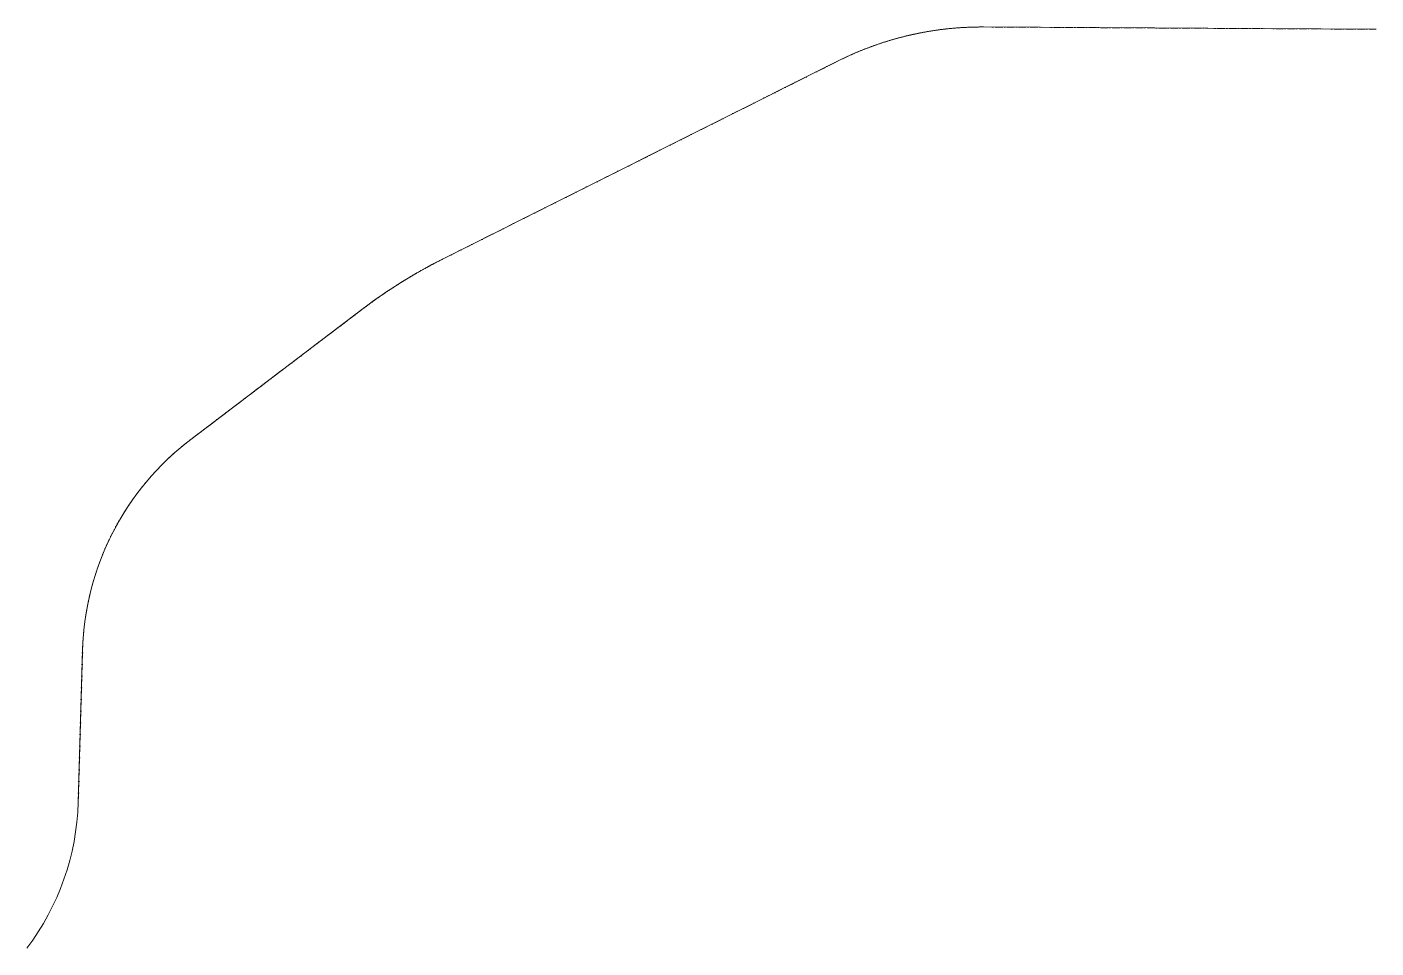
# Model space of a CAD drawing. Header units: metres. Extents: x 549578 to 552528, y 1838214 to 1839864.
# Drawn here: x 550933 to 551573, y 1838464 to 1838901 of the extents above; entities that cross this region are included whole.
import ezdxf

# ---------------------------------------------------------------- set-up
doc = ezdxf.new("R2010")
doc.units = ezdxf.units.M
doc.header["$LTSCALE"] = 0.72
doc.linetypes.add('DOT_DASHED', pattern=[7.7, 5, -1.2, 0.3, -1.2])
doc.layers.add('1', color=7, linetype='Continuous', lineweight=13)
doc.layers.add('22', color=7, linetype='DOT_DASHED', lineweight=13)

msp = doc.modelspace()

# ---------------------------------------------------------------- linework, layer by layer
at = {"layer": '1'}
for p, q in [((551386.68, 1838900.79), (551572.83, 1838899.69)), ((551129.98, 1838790.62), (551317.69, 1838884.68)), ((551010.64, 1838705.15), (551092.38, 1838767.21)), ((550957.24, 1838532.99), (550959.3, 1838605.33))]:
    msp.add_line(p, q, dxfattribs=at)
for centre, radius, start, end in [((551385.78, 1838748.79), 152, 89.66162, 116.61555), ((551237.5, 1838576.06), 240, 116.61555, 127.20576), ((551089.25, 1838601.61), 130, 127.20576, 178.36373), ((550837.29, 1838536.42), 120, 322.85123, 358.36373)]:
    msp.add_arc(centre, radius, start, end, dxfattribs=at)
at = {"layer": '22'}
for points in [[(551322.4, 1838886.95), (551322.72, 1838887.09), (551323.04, 1838887.23), (551323.35, 1838887.38), (551323.67, 1838887.52), (551323.99, 1838887.66), (551324.31, 1838887.8), (551324.63, 1838887.95), (551324.95, 1838888.09), (551325.27, 1838888.22), (551325.59, 1838888.36), (551325.91, 1838888.5), (551326.23, 1838888.64), (551326.55, 1838888.77), (551326.87, 1838888.91), (551327.19, 1838889.04), (551327.51, 1838889.18), (551327.84, 1838889.31), (551328.16, 1838889.44), (551328.48, 1838889.58), (551328.8, 1838889.71), (551329.13, 1838889.84), (551329.45, 1838889.97), (551329.78, 1838890.1), (551330.1, 1838890.22), (551330.42, 1838890.35), (551330.75, 1838890.48), (551331.07, 1838890.6), (551331.4, 1838890.73), (551331.73, 1838890.85), (551332.05, 1838890.98), (551332.38, 1838891.1), (551332.71, 1838891.22), (551333.03, 1838891.34), (551333.36, 1838891.46), (551333.69, 1838891.58), (551334.01, 1838891.7), (551334.34, 1838891.82), (551334.67, 1838891.94), (551335, 1838892.06), (551335.33, 1838892.17), (551335.66, 1838892.29), (551335.99, 1838892.4), (551336.32, 1838892.52), (551336.65, 1838892.63), (551336.98, 1838892.74), (551337.31, 1838892.85), (551337.64, 1838892.96), (551337.97, 1838893.07), (551338.3, 1838893.18), (551338.63, 1838893.29), (551338.96, 1838893.4), (551339.29, 1838893.51), (551339.63, 1838893.61), (551339.96, 1838893.72), (551340.29, 1838893.82), (551340.62, 1838893.93), (551340.96, 1838894.03), (551341.29, 1838894.13), (551341.62, 1838894.23), (551341.96, 1838894.34), (551342.29, 1838894.44), (551342.63, 1838894.54), (551342.96, 1838894.63), (551343.3, 1838894.73), (551343.63, 1838894.83), (551343.97, 1838894.93), (551344.3, 1838895.02), (551344.64, 1838895.12), (551344.97, 1838895.21), (551345.31, 1838895.3), (551345.64, 1838895.39), (551345.98, 1838895.49), (551346.32, 1838895.58), (551346.65, 1838895.67), (551346.99, 1838895.76), (551347.33, 1838895.85), (551347.67, 1838895.93), (551348, 1838896.02), (551348.34, 1838896.11), (551348.68, 1838896.19), (551349.02, 1838896.28), (551349.36, 1838896.36), (551349.69, 1838896.44), (551350.03, 1838896.53), (551350.37, 1838896.61), (551350.71, 1838896.69), (551351.05, 1838896.77), (551351.39, 1838896.85), (551351.73, 1838896.93), (551352.07, 1838897), (551352.41, 1838897.08), (551352.75, 1838897.16), (551353.09, 1838897.23), (551353.43, 1838897.31), (551353.77, 1838897.38), (551354.11, 1838897.45)], [(551354.11, 1838897.45), (551354.46, 1838897.53), (551354.8, 1838897.6), (551355.14, 1838897.67), (551355.48, 1838897.74), (551355.82, 1838897.81), (551356.16, 1838897.88), (551356.51, 1838897.94), (551356.85, 1838898.01), (551357.19, 1838898.08), (551357.53, 1838898.14), (551357.88, 1838898.21), (551358.22, 1838898.27), (551358.56, 1838898.33), (551358.9, 1838898.39), (551359.25, 1838898.46), (551359.59, 1838898.52), (551359.93, 1838898.58), (551360.28, 1838898.64), (551360.62, 1838898.69), (551360.97, 1838898.75), (551361.31, 1838898.81), (551361.65, 1838898.86), (551362, 1838898.92), (551362.34, 1838898.97), (551362.69, 1838899.03), (551363.03, 1838899.08), (551363.38, 1838899.13), (551363.72, 1838899.18), (551364.07, 1838899.23), (551364.41, 1838899.28), (551364.76, 1838899.33), (551365.1, 1838899.38), (551365.45, 1838899.42), (551365.79, 1838899.47), (551366.14, 1838899.52), (551366.49, 1838899.56), (551366.83, 1838899.6), (551367.18, 1838899.65), (551367.52, 1838899.69), (551367.87, 1838899.73), (551368.22, 1838899.77), (551368.56, 1838899.81), (551368.91, 1838899.85), (551369.26, 1838899.89), (551369.6, 1838899.93), (551369.95, 1838899.96), (551370.3, 1838900), (551370.64, 1838900.03), (551370.99, 1838900.07), (551371.34, 1838900.1), (551371.68, 1838900.14), (551372.03, 1838900.17), (551372.38, 1838900.2), (551372.73, 1838900.23), (551373.07, 1838900.26), (551373.42, 1838900.29), (551373.77, 1838900.31), (551374.12, 1838900.34), (551374.46, 1838900.37), (551374.81, 1838900.39), (551375.16, 1838900.42), (551375.51, 1838900.44), (551375.86, 1838900.47), (551376.2, 1838900.49), (551376.55, 1838900.51), (551376.9, 1838900.53), (551377.25, 1838900.55), (551377.6, 1838900.57), (551377.94, 1838900.59), (551378.29, 1838900.61), (551378.64, 1838900.62), (551378.99, 1838900.64), (551379.34, 1838900.65), (551379.69, 1838900.67), (551380.04, 1838900.68), (551380.38, 1838900.69), (551380.73, 1838900.71), (551381.08, 1838900.72), (551381.43, 1838900.73), (551381.78, 1838900.74), (551382.13, 1838900.75), (551382.47, 1838900.75), (551382.82, 1838900.76), (551383.17, 1838900.77), (551383.52, 1838900.77), (551383.87, 1838900.78), (551384.22, 1838900.78), (551384.57, 1838900.79), (551384.92, 1838900.79), (551385.26, 1838900.79), (551385.61, 1838900.79), (551385.96, 1838900.79), (551386.31, 1838900.79), (551386.66, 1838900.79), (551386.68, 1838900.79), (551572.83, 1838899.69)], [(551100.17, 1838772.88), (551100.53, 1838773.13), (551100.89, 1838773.38), (551101.25, 1838773.63), (551101.61, 1838773.88), (551101.98, 1838774.13), (551102.34, 1838774.38), (551102.7, 1838774.62), (551103.06, 1838774.87), (551103.43, 1838775.11), (551103.79, 1838775.36), (551104.15, 1838775.6), (551104.52, 1838775.84), (551104.88, 1838776.09), (551105.25, 1838776.33), (551105.61, 1838776.57), (551105.98, 1838776.81), (551106.35, 1838777.05), (551106.71, 1838777.29), (551107.08, 1838777.53), (551107.45, 1838777.77), (551107.82, 1838778), (551108.19, 1838778.24), (551108.56, 1838778.47), (551108.93, 1838778.71), (551109.3, 1838778.94), (551109.67, 1838779.18), (551110.04, 1838779.41), (551110.41, 1838779.64), (551110.78, 1838779.87), (551111.15, 1838780.11), (551111.53, 1838780.34), (551111.9, 1838780.57), (551112.27, 1838780.79), (551112.65, 1838781.02), (551113.02, 1838781.25), (551113.4, 1838781.48), (551113.77, 1838781.7), (551114.15, 1838781.93), (551114.52, 1838782.15), (551114.9, 1838782.38), (551115.28, 1838782.6), (551115.65, 1838782.82), (551116.03, 1838783.05), (551116.41, 1838783.27), (551116.79, 1838783.49), (551117.17, 1838783.71), (551117.55, 1838783.93), (551117.93, 1838784.15), (551118.31, 1838784.37), (551118.69, 1838784.58), (551119.07, 1838784.8), (551119.45, 1838785.01), (551119.83, 1838785.23), (551120.21, 1838785.44), (551120.6, 1838785.66), (551120.98, 1838785.87), (551121.36, 1838786.08), (551121.75, 1838786.3), (551122.13, 1838786.51), (551122.51, 1838786.72), (551122.9, 1838786.93), (551123.28, 1838787.14), (551123.67, 1838787.34), (551124.06, 1838787.55), (551124.44, 1838787.76), (551124.83, 1838787.96), (551125.22, 1838788.17), (551125.6, 1838788.37), (551125.99, 1838788.58), (551126.38, 1838788.78), (551126.77, 1838788.98), (551127.16, 1838789.19), (551127.55, 1838789.39), (551127.94, 1838789.59), (551128.33, 1838789.79), (551128.72, 1838789.99), (551129.11, 1838790.18), (551129.5, 1838790.38), (551129.89, 1838790.58), (551129.98, 1838790.62), (551317.69, 1838884.68), (551318, 1838884.84), (551318.31, 1838884.99), (551318.62, 1838885.15), (551318.94, 1838885.3), (551319.25, 1838885.46), (551319.56, 1838885.61), (551319.88, 1838885.76), (551320.19, 1838885.91), (551320.51, 1838886.06), (551320.82, 1838886.21), (551321.14, 1838886.36), (551321.45, 1838886.51), (551321.77, 1838886.65), (551322.08, 1838886.8), (551322.4, 1838886.95)], [(550993.3, 1838689.32), (550993.51, 1838689.56), (550993.73, 1838689.8), (550993.95, 1838690.03), (550994.17, 1838690.27), (550994.39, 1838690.5), (550994.61, 1838690.74), (550994.83, 1838690.97), (550995.06, 1838691.21), (550995.28, 1838691.44), (550995.5, 1838691.67), (550995.72, 1838691.91), (550995.95, 1838692.14), (550996.17, 1838692.37), (550996.4, 1838692.6), (550996.63, 1838692.83), (550996.85, 1838693.06), (550997.08, 1838693.29), (550997.31, 1838693.52), (550997.53, 1838693.74), (550997.76, 1838693.97), (550997.99, 1838694.2), (550998.22, 1838694.42), (550998.45, 1838694.65), (550998.68, 1838694.88), (550998.92, 1838695.1), (550999.15, 1838695.32), (550999.38, 1838695.55), (550999.61, 1838695.77), (550999.85, 1838695.99), (551000.08, 1838696.21), (551000.32, 1838696.43), (551000.55, 1838696.65), (551000.79, 1838696.87), (551001.03, 1838697.09), (551001.26, 1838697.31), (551001.5, 1838697.53), (551001.74, 1838697.75), (551001.98, 1838697.96), (551002.22, 1838698.18), (551002.46, 1838698.4), (551002.7, 1838698.61), (551002.94, 1838698.83), (551003.18, 1838699.04), (551003.42, 1838699.25), (551003.66, 1838699.46), (551003.91, 1838699.68), (551004.15, 1838699.89), (551004.39, 1838700.1), (551004.64, 1838700.31), (551004.88, 1838700.52), (551005.13, 1838700.73), (551005.38, 1838700.94), (551005.62, 1838701.14), (551005.87, 1838701.35), (551006.12, 1838701.56), (551006.37, 1838701.76), (551006.61, 1838701.97), (551006.86, 1838702.17), (551007.11, 1838702.38), (551007.36, 1838702.58), (551007.61, 1838702.78), (551007.87, 1838702.99), (551008.12, 1838703.19), (551008.37, 1838703.39), (551008.62, 1838703.59), (551008.88, 1838703.79), (551009.13, 1838703.99), (551009.38, 1838704.19), (551009.64, 1838704.38), (551009.89, 1838704.58), (551010.15, 1838704.78), (551010.4, 1838704.97), (551010.64, 1838705.15), (551092.38, 1838767.21), (551092.73, 1838767.47), (551093.08, 1838767.74), (551093.43, 1838768), (551093.78, 1838768.26), (551094.13, 1838768.53), (551094.48, 1838768.79), (551094.83, 1838769.05), (551095.19, 1838769.31), (551095.54, 1838769.57), (551095.89, 1838769.83), (551096.25, 1838770.09), (551096.6, 1838770.34), (551096.96, 1838770.6), (551097.31, 1838770.86), (551097.67, 1838771.11), (551098.03, 1838771.37), (551098.38, 1838771.62), (551098.74, 1838771.87), (551099.1, 1838772.13), (551099.46, 1838772.38), (551099.81, 1838772.63), (551100.17, 1838772.88)], [(550975.31, 1838664.21), (550975.47, 1838664.49), (550975.63, 1838664.77), (550975.78, 1838665.06), (550975.94, 1838665.34), (550976.1, 1838665.62), (550976.26, 1838665.9), (550976.42, 1838666.18), (550976.58, 1838666.46), (550976.74, 1838666.74), (550976.9, 1838667.02), (550977.06, 1838667.3), (550977.23, 1838667.57), (550977.39, 1838667.85), (550977.56, 1838668.13), (550977.72, 1838668.41), (550977.89, 1838668.68), (550978.05, 1838668.96), (550978.22, 1838669.23), (550978.39, 1838669.51), (550978.56, 1838669.78), (550978.73, 1838670.06), (550978.9, 1838670.33), (550979.07, 1838670.61), (550979.24, 1838670.88), (550979.41, 1838671.15), (550979.59, 1838671.42), (550979.76, 1838671.69), (550979.93, 1838671.97), (550980.11, 1838672.24), (550980.28, 1838672.51), (550980.46, 1838672.78), (550980.64, 1838673.05), (550980.81, 1838673.32), (550980.99, 1838673.59), (550981.17, 1838673.85), (550981.35, 1838674.12), (550981.53, 1838674.39), (550981.71, 1838674.66), (550981.89, 1838674.92), (550982.08, 1838675.19), (550982.26, 1838675.45), (550982.44, 1838675.72), (550982.63, 1838675.98), (550982.81, 1838676.25), (550983, 1838676.51), (550983.18, 1838676.78), (550983.37, 1838677.04), (550983.56, 1838677.3), (550983.74, 1838677.56), (550983.93, 1838677.82), (550984.12, 1838678.09), (550984.31, 1838678.35), (550984.5, 1838678.61), (550984.69, 1838678.87), (550984.89, 1838679.13), (550985.08, 1838679.38), (550985.27, 1838679.64), (550985.47, 1838679.9), (550985.66, 1838680.16), (550985.86, 1838680.41), (550986.05, 1838680.67), (550986.25, 1838680.93), (550986.45, 1838681.18), (550986.64, 1838681.44), (550986.84, 1838681.69), (550987.04, 1838681.94), (550987.24, 1838682.2), (550987.44, 1838682.45), (550987.64, 1838682.7), (550987.84, 1838682.95), (550988.04, 1838683.21), (550988.25, 1838683.46), (550988.45, 1838683.71), (550988.65, 1838683.96), (550988.86, 1838684.21), (550989.06, 1838684.45), (550989.27, 1838684.7), (550989.48, 1838684.95), (550989.68, 1838685.2), (550989.89, 1838685.44), (550990.1, 1838685.69), (550990.31, 1838685.94), (550990.52, 1838686.18), (550990.73, 1838686.43), (550990.94, 1838686.67), (550991.15, 1838686.91), (550991.36, 1838687.16), (550991.57, 1838687.4), (550991.79, 1838687.64), (550992, 1838687.88), (550992.22, 1838688.12), (550992.43, 1838688.36), (550992.65, 1838688.6), (550992.86, 1838688.84), (550993.08, 1838689.08), (550993.3, 1838689.32)], [(550963.76, 1838635.56), (550963.85, 1838635.88), (550963.93, 1838636.19), (550964.02, 1838636.5), (550964.11, 1838636.81), (550964.19, 1838637.12), (550964.28, 1838637.43), (550964.37, 1838637.74), (550964.46, 1838638.05), (550964.55, 1838638.36), (550964.64, 1838638.67), (550964.74, 1838638.98), (550964.83, 1838639.28), (550964.92, 1838639.59), (550965.02, 1838639.9), (550965.11, 1838640.21), (550965.21, 1838640.52), (550965.31, 1838640.83), (550965.4, 1838641.13), (550965.5, 1838641.44), (550965.6, 1838641.75), (550965.7, 1838642.05), (550965.8, 1838642.36), (550965.9, 1838642.67), (550966.01, 1838642.97), (550966.11, 1838643.28), (550966.21, 1838643.58), (550966.32, 1838643.89), (550966.42, 1838644.19), (550966.53, 1838644.5), (550966.63, 1838644.8), (550966.74, 1838645.11), (550966.85, 1838645.41), (550966.96, 1838645.71), (550967.07, 1838646.02), (550967.18, 1838646.32), (550967.29, 1838646.62), (550967.4, 1838646.92), (550967.52, 1838647.23), (550967.63, 1838647.53), (550967.74, 1838647.83), (550967.86, 1838648.13), (550967.97, 1838648.43), (550968.09, 1838648.73), (550968.21, 1838649.03), (550968.33, 1838649.33), (550968.45, 1838649.63), (550968.56, 1838649.93), (550968.68, 1838650.23), (550968.81, 1838650.53), (550968.93, 1838650.83), (550969.05, 1838651.13), (550969.17, 1838651.43), (550969.3, 1838651.72), (550969.42, 1838652.02), (550969.55, 1838652.32), (550969.67, 1838652.61), (550969.8, 1838652.91), (550969.93, 1838653.21), (550970.06, 1838653.5), (550970.19, 1838653.8), (550970.32, 1838654.09), (550970.45, 1838654.39), (550970.58, 1838654.68), (550970.71, 1838654.98), (550970.84, 1838655.27), (550970.98, 1838655.56), (550971.11, 1838655.86), (550971.24, 1838656.15), (550971.38, 1838656.44), (550971.52, 1838656.74), (550971.65, 1838657.03), (550971.79, 1838657.32), (550971.93, 1838657.61), (550972.07, 1838657.9), (550972.21, 1838658.19), (550972.35, 1838658.48), (550972.49, 1838658.77), (550972.63, 1838659.06), (550972.78, 1838659.35), (550972.92, 1838659.64), (550973.06, 1838659.93), (550973.21, 1838660.22), (550973.35, 1838660.5), (550973.5, 1838660.79), (550973.65, 1838661.08), (550973.8, 1838661.36), (550973.94, 1838661.65), (550974.09, 1838661.94), (550974.24, 1838662.22), (550974.39, 1838662.51), (550974.55, 1838662.79), (550974.7, 1838663.08), (550974.85, 1838663.36), (550975, 1838663.64), (550975.16, 1838663.93), (550975.31, 1838664.21)], [(550957.24, 1838532.99), (550959.3, 1838605.33), (550959.31, 1838605.65), (550959.32, 1838605.97), (550959.34, 1838606.29), (550959.35, 1838606.62), (550959.36, 1838606.94), (550959.37, 1838607.26), (550959.39, 1838607.58), (550959.4, 1838607.9), (550959.42, 1838608.23), (550959.44, 1838608.55), (550959.45, 1838608.87), (550959.47, 1838609.19), (550959.49, 1838609.51), (550959.51, 1838609.84), (550959.53, 1838610.16), (550959.55, 1838610.48), (550959.58, 1838610.8), (550959.6, 1838611.12), (550959.62, 1838611.44), (550959.65, 1838611.77), (550959.67, 1838612.09), (550959.7, 1838612.41), (550959.73, 1838612.73), (550959.76, 1838613.05), (550959.78, 1838613.37), (550959.81, 1838613.69), (550959.84, 1838614.01), (550959.88, 1838614.34), (550959.91, 1838614.66), (550959.94, 1838614.98), (550959.97, 1838615.3), (550960.01, 1838615.62), (550960.04, 1838615.94), (550960.08, 1838616.26), (550960.12, 1838616.58), (550960.15, 1838616.9), (550960.19, 1838617.22), (550960.23, 1838617.54), (550960.27, 1838617.86), (550960.31, 1838618.18), (550960.35, 1838618.5), (550960.4, 1838618.82), (550960.44, 1838619.14), (550960.48, 1838619.46), (550960.53, 1838619.78), (550960.57, 1838620.1), (550960.62, 1838620.42), (550960.67, 1838620.74), (550960.71, 1838621.06), (550960.76, 1838621.37), (550960.81, 1838621.69), (550960.86, 1838622.01), (550960.91, 1838622.33), (550960.96, 1838622.65), (550961.02, 1838622.97), (550961.07, 1838623.28), (550961.12, 1838623.6), (550961.18, 1838623.92), (550961.24, 1838624.24), (550961.29, 1838624.56), (550961.35, 1838624.87), (550961.41, 1838625.19), (550961.47, 1838625.51), (550961.53, 1838625.82), (550961.59, 1838626.14), (550961.65, 1838626.46), (550961.71, 1838626.77), (550961.77, 1838627.09), (550961.84, 1838627.41), (550961.9, 1838627.72), (550961.97, 1838628.04), (550962.03, 1838628.35), (550962.1, 1838628.67), (550962.17, 1838628.98), (550962.23, 1838629.3), (550962.3, 1838629.61), (550962.37, 1838629.93), (550962.44, 1838630.24), (550962.51, 1838630.56), (550962.59, 1838630.87), (550962.66, 1838631.19), (550962.73, 1838631.5), (550962.81, 1838631.81), (550962.88, 1838632.13), (550962.96, 1838632.44), (550963.04, 1838632.75), (550963.11, 1838633.07), (550963.19, 1838633.38), (550963.27, 1838633.69), (550963.35, 1838634.01), (550963.43, 1838634.32), (550963.51, 1838634.63), (550963.6, 1838634.94), (550963.68, 1838635.25), (550963.76, 1838635.56)]]:
    msp.add_lwpolyline(points, dxfattribs=at)

doc.saveas('drawing.dxf')
